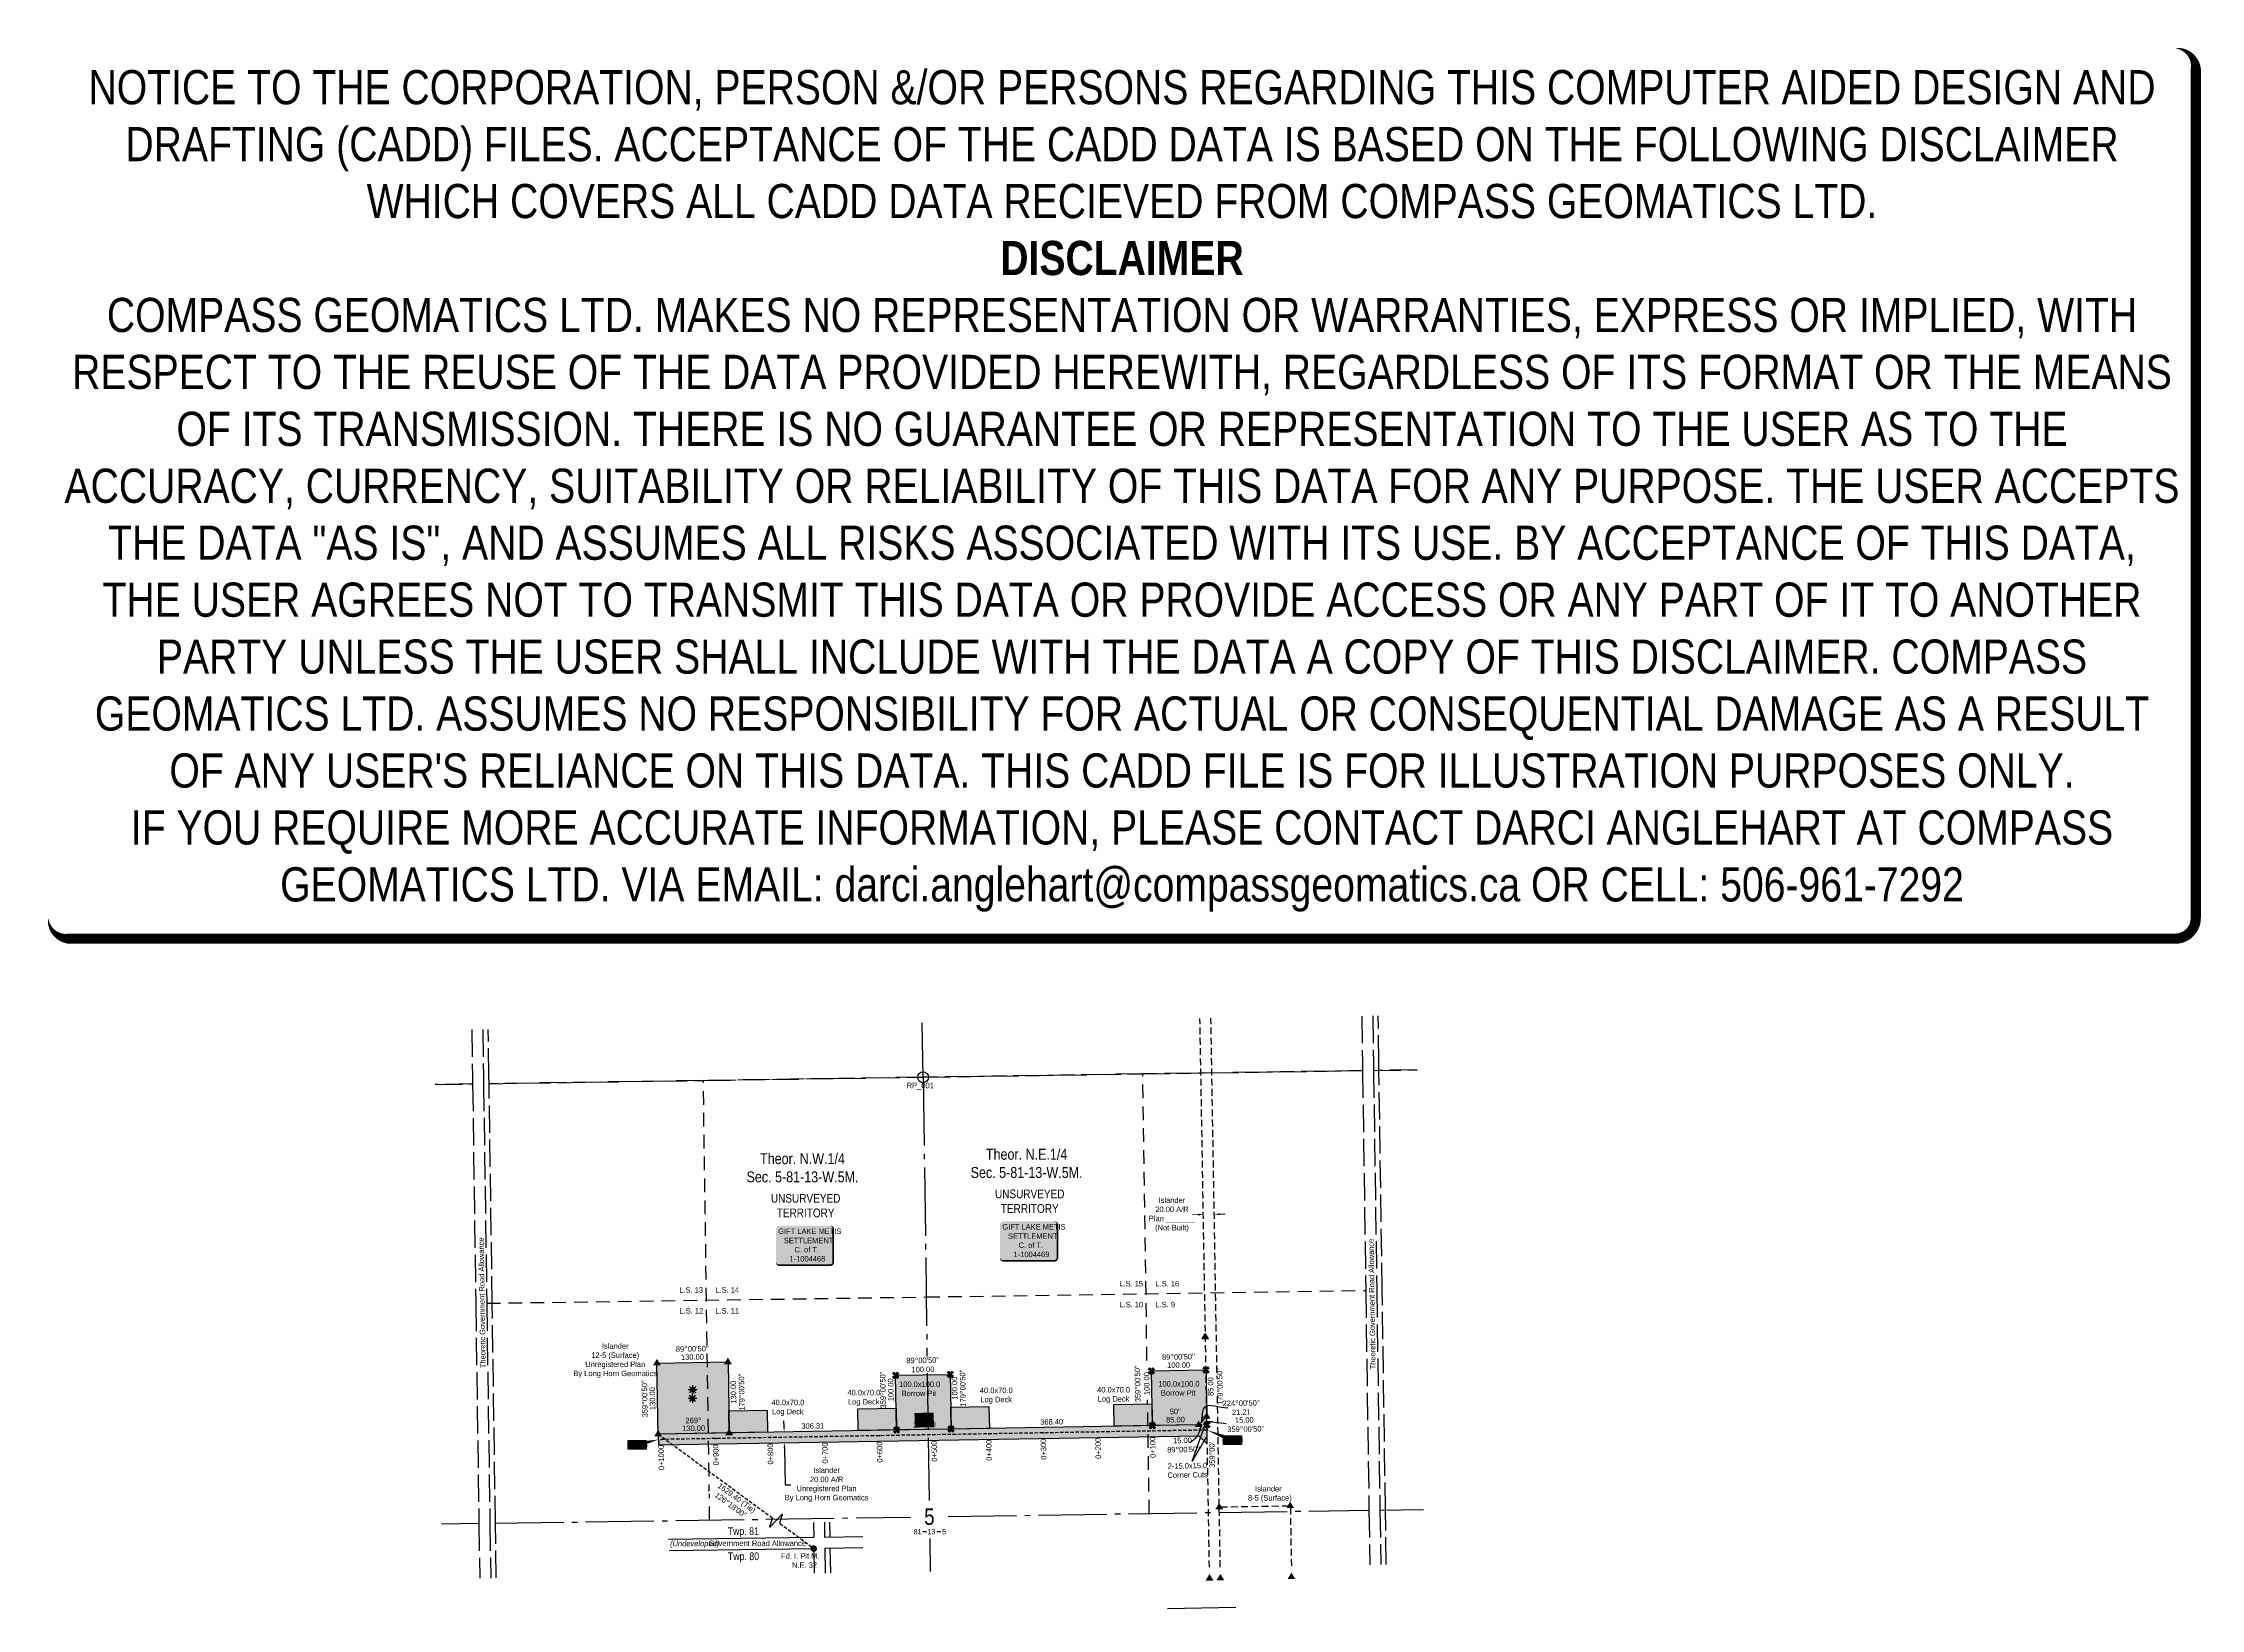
# Model space of a CAD drawing. Extents: x 560912 to 564860, y 6205546 to 6208411.
import ezdxf
from ezdxf.enums import TextEntityAlignment as Align

# ---------------------------------------------------------------- set-up
doc = ezdxf.new("R2010")
doc.units = 0
doc.header["$LTSCALE"] = 5
doc.header["$PDSIZE"] = 0.5
for name, pattern in [('foc-ACCESSROAD', [3.75, 2.5, -1.25]), ('foc-LSD', [8, 5, -3]), ('foc-QUARTERLINE', [33, 25, -3, 2, -3]), ('foc-TIELINE', [1.875, 1.25, -0.625]), ('foc-TRAV', [1.875, 1.25, -0.625]), ('foc-UNSURVEYED', [12.5, 10, -2.5])]:
    doc.linetypes.add(name, pattern=pattern)
doc.layers.get('Defpoints').update_dxf_attribs({"color": 9})
for name, color, linetype in [('10', 1, 'Continuous'), ('35', 37, 'Continuous'), ('9', 3, 'Continuous'), ('AS-OWNER', 7, 'Continuous'), ('C-AR', 13, 'foc-ACCESSROAD'), ('C-SYMBOL', 7, 'Continuous'), ('C-WS', 13, 'foc-ACCESSROAD'), ('C-WS-S', 13, 'Continuous'), ('D-TXT', 6, 'Continuous'), ('L-BD', 7, 'Continuous'), ('L-MON', 1, 'Continuous'), ('L-ROAD-T', 7, 'Continuous'), ('L-SEC', 7, 'Continuous'), ('L-SECLBL', 7, 'Continuous'), ('L-SECQ', 8, 'foc-QUARTERLINE'), ('L-SECTION-LSD', 7, 'foc-LSD'), ('L-TIE', 7, 'foc-TIELINE'), ('L-TIE-T', 7, 'Continuous'), ('L-UNS-T', 3, 'Continuous'), ('L-USEC', 7, 'foc-UNSURVEYED'), ('P-ELEVATION', 7, 'Continuous'), ('P-PROPOSED', 10, 'Continuous'), ('P-PROPOSED-H', 21, 'Continuous'), ('P-TEMP-H', 41, 'Continuous'), ('P-TEMP_LOG DECK', 46, 'Continuous'), ('P-TRAV', 4, 'foc-TRAV'), ('T-TIE', 201, 'foc-TIELINE')]:
    doc.layers.add(name, color=color, linetype=linetype)
for name, color, linetype, lineweight in [('C-AR-T', 13, 'Continuous', 9), ('C-WS-T', 13, 'Continuous', 9), ('P-TEMP-T', 46, 'Continuous', 18), ('T-TEXT', 48, 'Continuous', 18), ('T-TIE-T', 201, 'Continuous', 18)]:
    doc.layers.add(name, color=color, linetype=linetype, lineweight=lineweight)
doc.layers.add('DISCLAIMER', color=7, linetype='Continuous', plot=False)
doc.styles.add('100L', font='ARIALN.TTF', dxfattribs={"height": 11})
doc.styles.add('175L', font='ARIALN.TTF', dxfattribs={"height": 20})
doc.styles.add('80', font='ARIALN.TTF', dxfattribs={"height": 10})
doc.styles.add('80CG', font='ARIALN.TTF', dxfattribs={"height": 10})
doc.styles.add('80L', font='ARIALN.TTF', dxfattribs={"height": 10})
doc.styles.add('80LS', font='ARIALNI.TTF', dxfattribs={"height": 10})
doc.styles.add('Legend', font='ARIALN.TTF')
doc.styles.add('SIMPLEX', font='ARIALN.TTF')
doc.dimstyles.new('Compass 5 000', dxfattribs={"dimscale": 5, "dimtxt": 9, "dimasz": 2, "dimexe": 0.2, "dimexo": 0.0625, "dimgap": 0.5, "dimtad": 0, "dimtih": 1, "dimtoh": 1, "dimzin": 0, "dimdsep": 46, "dimtxsty": '80CG', "dimcen": 0.1, "dimse1": 1, "dimse2": 1, "dimclrd": 256, "dimclrt": 256, "dimaunit": 1, "dimadec": 4, "dimazin": 0, "dimtfac": 0.06, "dimtofl": 0, "dimtmove": 0, "dimatfit": 1, "dimfxl": 0.2, "dimtolj": 1, "dimtzin": 0, "dimlwd": -1, "dimarcsym": 0})

# ---------------------------------------------------------------- blocks, each defined once
blk = doc.blocks.new('L-SECLBL')
at = {"layer": '9', "color": 7}
for p, q in [((-5.1, -27.8), (-12.3, -27.8)), ((20.7, -27.8), (13.5, -27.8))]:
    blk.add_line(p, q, dxfattribs=at)
at = {"layer": '10', "color": 2, "style": 'SIMPLEX'}
blk.add_attdef('SEC', text='', height=30, dxfattribs=at).set_placement((0, 0), align=Align.MIDDLE)
at = {"layer": '10', "color": 5, "style": '80L'}
blk.add_attdef('TWP', text='', height=9.5, dxfattribs=at).set_placement((-14.4, -27.4), align=Align.MIDDLE_RIGHT)
blk.add_attdef('RGE', text='', height=9.5, dxfattribs=at).set_placement((3.6, -27.4), align=Align.MIDDLE_CENTER)
blk.add_attdef('MER', text='', height=9.5, dxfattribs=at).set_placement((23.2, -27.4), align=Align.MIDDLE_LEFT)
blk = doc.blocks.new('GAS')
h = blk.add_hatch(color=255)
h.dxf.hatch_style = 1
edge = h.paths.add_edge_path()
edge.add_arc((0, 0), 0.9, 0, 360)
for p, q in [((-0.81, 0), (-1.62, 0)), ((-0.57, 0.57), (-1.14, 1.14)), ((0, 0.81), (0, 1.62)), ((0.57, 0.57), (1.14, 1.14)), ((1.62, 0), (0.81, 0)), ((-0.57, -0.57), (-1.14, -1.14)), ((0, -0.81), (0, -1.62)), ((1.14, -1.14), (0.57, -0.57))]:
    blk.add_line(p, q)
blk.add_circle((0, 0), 0.8)
blk = doc.blocks.new('*D454')
at = {"layer": 'C-WS-S', "transparency": 16777216}
for p, q in [((562267.5, 6205879.8), (562267.3, 6205889.8)), ((562268.3, 6205839.8), (562269.6, 6205772.9)), ((562269.6, 6205772.9), (562279.6, 6205772.9))]:
    blk.add_line(p, q, dxfattribs=at)
for points in [[(562269.1, 6205879.8), (562265.8, 6205879.8), (562267.7, 6205869.8)], [(562269.9, 6205839.9), (562266.6, 6205839.8), (562268.1, 6205849.8)]]:
    blk.add_solid(points, dxfattribs=at)
at = {"layer": 'Defpoints', "color": 0, "transparency": 16777216}
for p in [(562292.6, 6205870.3), (562268.1, 6205849.8), (562293, 6205850.3)]:
    blk.add_point(p, dxfattribs=at)
at = {"layer": 'C-WS-S', "transparency": 16777216, "insert": (562345.4, 6205772.9), "char_height": 10, "attachment_point": 5, "style": '80CG'}
blk.add_mtext('\\A1;Islander\\P20.00 A/R\\PUnregistered Plan \\PBy Long Horn Geomatics', dxfattribs=at)
blk = doc.blocks.new('*U467')
h = blk.add_hatch(color=255)
edge = h.paths.add_edge_path()
edge.add_line((-46.5, -37), (46.5, -37))
edge.add_arc((46.5, -31), 6, 270, 360)
edge.add_line((52.5, -31), (52.5, 29.5))
edge.add_arc((46.5, 29.5), 6, 0, 90)
edge.add_line((46.5, 35.5), (-46.5, 35.5))
edge.add_arc((-46.5, 29.5), 6, 90, 180)
edge.add_line((-52.5, 29.5), (-52.5, -31))
edge.add_arc((-46.5, -31), 6, 180, 270)
at = {"color": 14, "flags": 128}
blk.add_lwpolyline([(-46.5, -37, 3, 3, 0), (46.5, -37, 3, 3, 0.414214), (52.5, -31, 3, 3, 0), (52.5, 29.5, 3, 0, 0.414214), (46.5, 35.5, 0, 0, 0), (-46.5, 35.5, 0, 0, 0.414214), (-52.5, 29.5, 0, 0, 0), (-52.5, -31, 0, 3, 0.414214)], format="xyseb", close=True, dxfattribs=at)
at = {"color": 14, "style": '80'}
blk.add_attdef('ENTER_TEXT_001', (-26.8, -4.9), '', height=10, dxfattribs=at)
blk = doc.blocks.new('TRIA')
blk.add_hatch(color=255).paths.add_polyline_path([(-0.04, 1.52), (-1.47, -0.87), (1.39, -0.87)])
blk = doc.blocks.new('TRIAA')
blk.add_blockref('TRIA', (0, 0))
blk = doc.blocks.new('TRIB')
at = {"color": 1}
blk.add_lwpolyline([(-1.12, -0.67), (-0.04, 1.13), (1.04, -0.67)], close=True, dxfattribs=at)
blk = doc.blocks.new('TRIBB')
blk.add_blockref('TRIB', (0, 0))
blk = doc.blocks.new('TRICC')
for name in ['TRIAA', 'TRIBB']:
    blk.add_blockref(name, (0, 0))
blk = doc.blocks.new('plspike')
blk.add_blockref('TRICC', (0, 0))
blk = doc.blocks.new('STRIA')
blk.add_hatch(color=255).paths.add_polyline_path([(-0.04, 1.52), (-1.47, -0.87), (1.39, -0.87)])
blk = doc.blocks.new('STRIAA')
blk.add_blockref('STRIA', (0, 0))
blk = doc.blocks.new('STRIB')
at = {"color": 1}
blk.add_solid([(-1.12, -0.67), (-0.04, 1.13), (1.04, -0.67)], dxfattribs=at)
blk = doc.blocks.new('STRIBB')
blk.add_blockref('STRIB', (0, 0))
blk = doc.blocks.new('STRICC')
for name in ['STRIAA', 'STRIBB']:
    blk.add_blockref(name, (0, 0))
blk = doc.blocks.new('fdspike')
blk.add_blockref('STRICC', (0, 0))
blk = doc.blocks.new('*U470')
h = blk.add_hatch(color=111)
h.dxf.hatch_style = 1
h.paths.add_polyline_path([(-16.5, 8), (16.5, 8), (16.5, -8), (-16.5, -8)])
blk.add_lwpolyline([(16.5, -8), (-16.5, -8), (-16.5, 8), (16.5, 8)], close=True)
at = {"layer": 'P-ELEVATION', "color": 7, "flags": 128}
blk.add_lwpolyline([(0, 0, 10, 0, 0), (38.5, 9.7, 0, 0, 0)], format="xyseb", dxfattribs=at)
at = {"layer": 'P-ELEVATION', "style": 'Legend'}
blk.add_attdef('NUMBER', text='', height=10, dxfattribs=at).set_placement((0, 0), align=Align.MIDDLE_CENTER)
blk = doc.blocks.new('*U471')
h = blk.add_hatch(color=111)
h.dxf.hatch_style = 1
h.paths.add_polyline_path([(-16.5, 8), (16.5, 8), (16.5, -8), (-16.5, -8)])
blk.add_lwpolyline([(16.5, -8), (-16.5, -8), (-16.5, 8), (16.5, 8)], close=True)
at = {"layer": 'P-ELEVATION', "color": 7, "flags": 128}
blk.add_lwpolyline([(0, 0, 10, 0, 0), (-46.8, 18.6, 0, 0, 0)], format="xyseb", dxfattribs=at)
at = {"layer": 'P-ELEVATION', "style": 'Legend'}
blk.add_attdef('NUMBER', text='', height=10, dxfattribs=at).set_placement((0, 0), align=Align.MIDDLE_CENTER)
blk = doc.blocks.new('*D472')
at = {"layer": 'C-AR-T', "transparency": 16777216}
for p, q in [((563024.8, 6206267.2), (563014.8, 6206267)), ((563064.7, 6206267.9), (563074.7, 6206268.1))]:
    blk.add_line(p, q, dxfattribs=at)
for points in [[(563024.7, 6206268.9), (563024.8, 6206265.5), (563034.8, 6206267.4)], [(563064.7, 6206269.6), (563064.8, 6206266.2), (563054.7, 6206267.7)]]:
    blk.add_solid(points, dxfattribs=at)
at = {"layer": 'Defpoints', "color": 0, "transparency": 16777216}
for p in [(563034.7, 6206272), (563034.8, 6206267.4), (563054.7, 6206272.3)]:
    blk.add_point(p, dxfattribs=at)
at = {"layer": 'C-AR-T', "transparency": 16777216, "insert": (562977.3, 6206267), "char_height": 10, "attachment_point": 5, "style": '80CG'}
blk.add_mtext('\\A1;Islander\\P20.00 A/R\\PPlan _______^J(Not-Built)', dxfattribs=at)
blk = doc.blocks.new('TEMP')
h = blk.add_hatch(color=255)
h.dxf.hatch_style = 1
h.paths.add_polyline_path([(0, 0.25), (-0.67, 1.15), (-0.67, 0.67), (-1.15, 0.67), (-0.25, 0), (-1.15, -0.67), (-0.67, -0.67), (-0.67, -1.15), (0, -0.25), (0.67, -1.15), (0.67, -0.67), (1.15, -0.67), (0.25, 0), (1.15, 0.67), (0.67, 0.67), (0.67, 1.15)])
h.paths.add_polyline_path([(0.57, 0.85), (0.57, 0.57), (0.85, 0.57), (0.08, 0), (0.85, -0.57), (0.57, -0.57), (0.57, -0.85), (0, -0.08), (-0.57, -0.85), (-0.57, -0.57), (-0.85, -0.57), (-0.08, 0), (-0.85, 0.57), (-0.57, 0.57), (-0.57, 0.85), (0, 0.08)], flags=16)
h = blk.add_hatch(color=1)
h.dxf.hatch_style = 1
h.paths.add_polyline_path([(0, 0.08), (-0.57, 0.85), (-0.57, 0.57), (-0.85, 0.57), (-0.08, 0), (-0.85, -0.57), (-0.57, -0.57), (-0.57, -0.85), (0, -0.08), (0.57, -0.85), (0.57, -0.57), (0.85, -0.57), (0.08, 0), (0.85, 0.57), (0.57, 0.57), (0.57, 0.85)])
at = {"color": 1}
for p, q in [((-0.08, 0), (0.08, 0)), ((0, 0.08), (0, -0.08))]:
    blk.add_line(p, q, dxfattribs=at)
at = {"color": 255, "flags": 128}
blk.add_lwpolyline([(-0.25, 0), (-1.15, 0.67), (-0.67, 0.67), (-0.67, 1.15), (0, 0.25), (0.67, 1.15), (0.67, 0.67), (1.15, 0.67), (0.25, 0), (1.15, -0.67), (0.67, -0.67), (0.67, -1.15), (0, -0.25), (-0.67, -1.15), (-0.67, -0.67), (-1.15, -0.67)], close=True, dxfattribs=at)
at = {"color": 1, "flags": 128}
blk.add_lwpolyline([(-0.08, 0), (-0.85, 0.57), (-0.57, 0.57), (-0.57, 0.85), (0, 0.08), (0.57, 0.85), (0.57, 0.57), (0.85, 0.57), (0.08, 0), (0.85, -0.57), (0.57, -0.57), (0.57, -0.85), (0, -0.08), (-0.57, -0.85), (-0.57, -0.57), (-0.85, -0.57)], close=True, dxfattribs=at)
blk = doc.blocks.new('linebrk')
blk.add_lwpolyline([(0, 0.00175, -0.346152), (-0.00019, 0.0015), (-0.00314, 0.00055, 0.772575), (-0.00312, 0.00036), (0.00312, -0.00036, -0.772575), (0.00314, -0.00055), (0.00019, -0.0015, 0.346152), (0, -0.00175)], format="xyb")
blk = doc.blocks.new('fdia')
at = {"color": 255, "const_width": 1}
blk.add_lwpolyline([(-0.5, 0, 1), (0.5, 0, 1)], format="xyb", close=True, dxfattribs=at)
blk = doc.blocks.new('Fdiaa')
blk.add_blockref('fdia', (0, 0))
blk = doc.blocks.new('fdib')
at = {"color": 1, "const_width": 1.6}
blk.add_lwpolyline([(-0.4, 0, 1), (0.4, 0, 1)], format="xyb", close=True, dxfattribs=at)
at = {"color": 1}
blk.add_circle((0, 0), 0.8, dxfattribs=at)
blk = doc.blocks.new('Fdibb')
blk.add_blockref('fdib', (0, 0))
blk = doc.blocks.new('fdicc')
for name in ['Fdibb', 'Fdiaa']:
    blk.add_blockref(name, (0, 0))
blk = doc.blocks.new('FDI')
blk.add_blockref('fdicc', (0, 0))
blk = doc.blocks.new('Disclaimer_Legal')
at = {"layer": 'DISCLAIMER', "color": 254, "flags": 128}
blk.add_lwpolyline([(-3612.9, -1104.6, 37.5, 37.5, 0), (4096.1, -1104.6, 37.5, 37.5, 0.414214), (4171.1, -1029.6, 37.5, 37.5, 0), (4171.1, 2078.7, 37.5, 0, 0.414214), (4096.1, 2153.7, 0, 0, 0), (-3612.9, 2153.7, 0, 0, 0.414214), (-3687.9, 2078.7, 0, 0, 0), (-3687.9, -1029.6, 0, 37.5, 0.414214)], format="xyseb", close=True, dxfattribs=at)
at = {"layer": 'DISCLAIMER', "color": 254, "insert": (241.6, 533.9), "char_height": 125, "width": 7717.568, "attachment_point": 5, "style": '80'}
blk.add_mtext('NOTICE TO THE CORPORATION, PERSON &/OR PERSONS REGARDING THIS COMPUTER AIDED DESIGN AND DRAFTING (CADD) FILES. ACCEPTANCE OF THE CADD DATA IS BASED ON THE FOLLOWING DISCLAIMER WHICH COVERS ALL CADD DATA RECIEVED FROM COMPASS GEOMATICS LTD.\\P{\\fArial Narrow|b1|i0|c0|p34;DISCLAIMER}\\PCOMPASS GEOMATICS LTD. MAKES NO REPRESENTATION OR WARRANTIES, EXPRESS OR IMPLIED, WITH RESPECT TO THE REUSE OF THE DATA PROVIDED HEREWITH, REGARDLESS OF ITS FORMAT OR THE MEANS OF ITS TRANSMISSION. THERE IS NO GUARANTEE OR REPRESENTATION TO THE USER AS TO THE ACCURACY, CURRENCY, SUITABILITY OR RELIABILITY OF THIS DATA FOR ANY PURPOSE. THE USER ACCEPTS THE DATA "AS IS", AND ASSUMES ALL RISKS ASSOCIATED WITH ITS USE. BY ACCEPTANCE OF THIS DATA, THE USER AGREES NOT TO TRANSMIT THIS DATA OR PROVIDE ACCESS OR ANY PART OF IT TO ANOTHER PARTY UNLESS THE USER SHALL INCLUDE WITH THE DATA A COPY OF THIS DISCLAIMER. COMPASS GEOMATICS LTD. ASSUMES NO RESPONSIBILITY FOR ACTUAL OR CONSEQUENTIAL DAMAGE AS A RESULT OF ANY USER\'S RELIANCE ON THIS DATA. THIS CADD FILE IS FOR ILLUSTRATION PURPOSES ONLY.\\PIF YOU REQUIRE MORE ACCURATE INFORMATION, PLEASE CONTACT DARCI ANGLEHART AT COMPASS GEOMATICS LTD. VIA EMAIL: darci.anglehart@compassgeomatics.ca OR CELL: 506-961-7292', dxfattribs=at)

msp = doc.modelspace()

# ---------------------------------------------------------------- hatches: boundary and pattern name
at = {"layer": 'P-PROPOSED-H'}
h = msp.add_hatch(color=256, dxfattribs=at)
h.dxf.hatch_style = 1
h.paths.add_polyline_path([(562164.923, 6205997.84), (562167.159, 6205867.919), (562037.238, 6205865.683), (562035.002, 6205995.604)])
h = msp.add_hatch(color=256, dxfattribs=at)
h.dxf.hatch_style = 1
h.paths.add_polyline_path([(562037.582, 6205845.695), (563026.687, 6205862.72), (563041.935, 6205847.987), (563041.078, 6205897.955), (563026.347, 6205882.708), (562037.238, 6205865.683)])
at = {"layer": 'P-TEMP-H'}
h = msp.add_hatch(color=256, dxfattribs=at)
h.dxf.hatch_style = 1
h.paths.add_polyline_path([(562473.283, 6205873.188), (562471.563, 6205973.128), (562571.502, 6205974.848), (562573.222, 6205874.909)])
h = msp.add_hatch(color=256, dxfattribs=at)
h.dxf.hatch_style = 1
h.paths.add_polyline_path([(563041.078, 6205897.955), (563026.347, 6205882.708), (562941.399, 6205881.246), (562939.679, 6205981.185), (563039.618, 6205982.905), (563041.08, 6205897.957)])
h = msp.add_hatch(color=256, dxfattribs=at)
h.dxf.hatch_style = 1
h.paths.add_polyline_path([(562237.117, 6205869.123), (562167.159, 6205867.919), (562166.471, 6205907.895), (562236.429, 6205909.099)])
h = msp.add_hatch(color=256, dxfattribs=at)
h.dxf.hatch_style = 1
h.paths.add_polyline_path([(562473.283, 6205873.188), (562403.326, 6205871.984), (562402.638, 6205911.96), (562472.595, 6205913.164)])
h = msp.add_hatch(color=256, dxfattribs=at)
h.dxf.hatch_style = 1
h.paths.add_polyline_path([(562643.18, 6205876.113), (562573.222, 6205874.909), (562572.534, 6205914.884), (562642.492, 6205916.088)])
h = msp.add_hatch(color=256, dxfattribs=at)
h.dxf.hatch_style = 1
h.paths.add_polyline_path([(562941.399, 6205881.246), (562871.441, 6205880.042), (562870.753, 6205920.017), (562940.711, 6205921.221)])

# ---------------------------------------------------------------- linework, layer by layer
at = {"layer": '35', "color": 3}
msp.add_circle((562521.851, 6206518.606), 9.995, dxfattribs=at)
at = {"layer": 'C-AR', "flags": 128}
for points in [[(563045.828, 6205622.007), (563028.545, 6206626.067)], [(563065.801, 6205622.307), (563048.574, 6206626.373)]]:
    msp.add_lwpolyline(points, dxfattribs=at)
at = {"layer": 'C-WS', "flags": 128}
msp.add_lwpolyline([(563065.801, 6205622.307), (563063.917, 6205732.302), (563193.856, 6205734.555), (563195.769, 6205624.26)], dxfattribs=at)
at = {"layer": 'Defpoints'}
msp.add_line((563046.155, 6205602.034), (563046.171, 6205602.034), dxfattribs=at)
at = {"layer": 'L-BD'}
msp.add_line((563094.458, 6205548.472), (562969.233, 6205545.87), dxfattribs=at)
at = {"layer": 'L-SEC'}
for p, q in [((562321.678, 6205676.629), (562056.327, 6205672.661)), ((562341.783, 6205676.93), (562411.877, 6205677.978)), ((562058.027, 6205652.577), (562321.974, 6205656.524)), ((562342.079, 6205656.824), (562411.877, 6205657.868))]:
    msp.add_line(p, q, dxfattribs=at)
at = {"layer": 'L-SECQ'}
for p, q in [((562521.851, 6206518.606), (562520.405, 6206618.305)), ((562521.851, 6206518.606), (562533.057, 6205744.309)), ((561739.286, 6205702.443), (562498.795, 6205713.807)), ((562568.037, 6205714.843), (563337.827, 6205726.36)), ((563357.932, 6205726.656), (563437.77, 6205727.846)), ((561710.182, 6205701.902), (561640.382, 6205700.858)), ((562534.069, 6205674.349), (562534.938, 6205614.329))]:
    msp.add_line(p, q, dxfattribs=at)
at = {"layer": 'L-SECTION-LSD'}
for p, q in [((562131.357, 6205708.309), (562119.778, 6206512.581)), ((562935.659, 6205720.343), (562923.919, 6206524.625)), ((561723.47, 6206104.951), (562527.671, 6206116.467)), ((562527.671, 6206116.467), (563331.909, 6206128.502))]:
    msp.add_line(p, q, dxfattribs=at)
at = {"layer": 'L-TIE'}
for p, q in [((562037.238, 6205865.683), (562245.943, 6205712.374)), ((562260.016, 6205702.036), (562322.083, 6205656.444))]:
    msp.add_line(p, q, dxfattribs=at)
at = {"layer": 'L-USEC'}
for p, q in [((563355.938, 6206545.24), (563354.676, 6206631.048)), ((561696.187, 6206605.715), (561697.396, 6206521.178)), ((561716.295, 6206606.023), (561717.505, 6206521.466)), ((561727.554, 6206521.61), (561726.344, 6206606.176)), ((563356.146, 6206531.097), (563355.938, 6206545.24)), ((561697.61, 6206506.27), (561628.861, 6206505.241)), ((561628.861, 6206505.241), (561697.61, 6206506.27)), ((561697.396, 6206521.178), (561697.61, 6206506.27)), ((561697.61, 6206506.27), (561703.368, 6206104.131)), ((561717.505, 6206521.466), (561717.719, 6206506.558)), ((561717.719, 6206506.558), (561723.477, 6206104.419)), ((561727.768, 6206506.722), (561727.554, 6206521.61)), ((562119.778, 6206512.581), (561727.768, 6206506.722)), ((561727.768, 6206506.722), (562119.778, 6206512.581)), ((561733.527, 6206104.584), (561727.768, 6206506.722)), ((562366.84, 6206516.274), (562119.778, 6206512.581)), ((562119.778, 6206512.581), (562366.84, 6206516.274)), ((562521.851, 6206518.606), (562366.84, 6206516.274)), ((562366.84, 6206516.274), (562521.851, 6206518.606)), ((562923.919, 6206524.625), (562521.851, 6206518.606)), ((562521.851, 6206518.606), (562923.919, 6206524.625)), ((563325.988, 6206530.644), (562923.919, 6206524.625)), ((562923.919, 6206524.625), (563325.988, 6206530.644)), ((563325.988, 6206530.644), (563331.909, 6206128.502)), ((563346.093, 6206530.94), (563352.014, 6206128.798)), ((563425.931, 6206532.141), (563356.146, 6206531.097)), ((563362.066, 6206128.955), (563356.146, 6206531.097)), ((563331.909, 6206128.502), (563337.827, 6205726.36)), ((563352.014, 6206128.798), (563357.932, 6205726.656)), ((563367.985, 6205726.811), (563362.066, 6206128.955)), ((561703.368, 6206104.131), (561709.128, 6205701.992)), ((561723.477, 6206104.419), (561729.237, 6205702.28)), ((561739.286, 6205702.443), (561733.527, 6206104.584)), ((563337.827, 6205726.36), (563339.298, 6205626.417)), ((563357.932, 6205726.656), (563359.404, 6205626.719)), ((563369.456, 6205626.87), (563367.985, 6205726.811)), ((561709.128, 6205701.992), (561710.561, 6205601.941)), ((561729.237, 6205702.28), (561730.67, 6205602.243)), ((561740.718, 6205602.394), (561739.286, 6205702.443)), ((562321.276, 6205703.936), (562321.678, 6205676.629)), ((562341.381, 6205704.232), (562341.783, 6205676.93)), ((562351.834, 6205677.081), (562351.433, 6205704.38)), ((562321.974, 6205656.524), (562322.652, 6205611.139)), ((562342.079, 6205656.824), (562342.757, 6205611.441)), ((562352.81, 6205611.592), (562352.131, 6205656.975))]:
    msp.add_line(p, q, dxfattribs=at)
for points in [[(563324.518, 6206630.588), (563325.78, 6206544.797), (563325.988, 6206530.644)], [(563344.623, 6206630.895), (563345.885, 6206545.093), (563346.093, 6206530.946), (563425.931, 6206532.141)]]:
    msp.add_lwpolyline(points, dxfattribs=at)
at = {"layer": 'P-PROPOSED'}
for points in [[(562164.923, 6205997.84), (562167.159, 6205867.919), (562037.238, 6205865.683), (562035.002, 6205995.604)], [(562037.582, 6205845.695), (563026.687, 6205862.72), (563041.935, 6205847.987), (563041.078, 6205897.955), (563026.347, 6205882.708), (562037.238, 6205865.683)]]:
    msp.add_lwpolyline(points, close=True, dxfattribs=at)
at = {"layer": 'P-TEMP_LOG DECK', "flags": 128}
for points in [[(562473.283, 6205873.188), (562471.563, 6205973.128), (562571.502, 6205974.848), (562573.222, 6205874.909)], [(563041.078, 6205897.955), (563026.347, 6205882.708), (562941.399, 6205881.246), (562939.679, 6205981.185), (563039.618, 6205982.905), (563041.08, 6205897.957)], [(562237.117, 6205869.123), (562167.159, 6205867.919), (562166.471, 6205907.895), (562236.429, 6205909.099)], [(562473.283, 6205873.188), (562403.326, 6205871.984), (562402.638, 6205911.96), (562472.595, 6205913.164)], [(562643.18, 6205876.113), (562573.222, 6205874.909), (562572.534, 6205914.884), (562642.492, 6205916.088)], [(562941.399, 6205881.246), (562871.441, 6205880.042), (562870.753, 6205920.017), (562940.711, 6205921.221)]]:
    msp.add_lwpolyline(points, close=True, dxfattribs=at)
at = {"layer": 'P-TRAV', "color": 4}
msp.add_line((563041.335, 6205882.966), (563026.347, 6205882.708), dxfattribs=at)
at = {"layer": 'T-TIE'}
for p, q in [((562841.611, 6205870.531), (562841.645, 6205868.532)), ((562941.55, 6205872.251), (562941.584, 6205870.252)), ((563041.489, 6205873.971), (563041.524, 6205871.973)), ((562037.393, 6205856.688), (562037.427, 6205854.69)), ((562042.096, 6205856.769), (562042.131, 6205854.771)), ((562142.036, 6205858.49), (562142.07, 6205856.491)), ((562241.975, 6205860.21), (562242.009, 6205858.211)), ((562341.914, 6205861.93), (562341.949, 6205859.931)), ((562441.854, 6205863.65), (562441.888, 6205861.651)), ((562541.793, 6205865.37), (562541.827, 6205863.372)), ((562641.732, 6205867.091), (562641.766, 6205865.092)), ((562741.671, 6205868.811), (562741.706, 6205866.812))]:
    msp.add_line(p, q, dxfattribs=at)
at = {"layer": 'T-TIE', "flags": 128}
msp.add_lwpolyline([(563041.506, 6205872.972), (562037.41, 6205855.689)], dxfattribs=at)

# ---------------------------------------------------------------- block references
at = {"layer": 'AS-OWNER'}
ref = msp.add_blockref('*U467', (562305.164, 6206211.588), dxfattribs=dict(at, xscale=0.9990974636864284, yscale=0.9990974636864284, zscale=0.9990974636864284))
ref.add_attrib('ENTER_TEXT_001', 'GIFT LAKE METIS', (562256.803, 6206231.764), dxfattribs={"layer": '0', "color": 14, "height": 9.99097, "style": '80'})
ref.add_attrib('ENTER_TEXT_002', 'SETTLEMENT', (562267.176, 6206214.935), dxfattribs={"layer": '0', "color": 14, "height": 9.991, "style": '80'})
ref.add_attrib('ENTER_TEXT_003', 'C. of T.', (562286.616, 6206198.107), dxfattribs={"layer": '0', "color": 14, "height": 9.991, "style": '80'})
ref.add_attrib('ENTER_TEXT_004', '1-1004468', (562277.443, 6206181.414), dxfattribs={"layer": '0', "color": 14, "height": 9.991, "style": '80'})
ref = msp.add_blockref('*U467', (562715.251, 6206219.621), dxfattribs=dict(at, xscale=0.9990974636864284, yscale=0.9990974636864284, zscale=0.9990974636864284))
ref.add_attrib('ENTER_TEXT_001', 'GIFT LAKE METIS', (562666.891, 6206239.797), dxfattribs={"layer": '0', "color": 14, "height": 9.99097, "style": '80'})
ref.add_attrib('ENTER_TEXT_002', 'SETTLEMENT', (562677.263, 6206222.968), dxfattribs={"layer": '0', "color": 14, "height": 9.991, "style": '80'})
ref.add_attrib('ENTER_TEXT_003', 'C. of T.', (562696.704, 6206206.14), dxfattribs={"layer": '0', "color": 14, "height": 9.991, "style": '80'})
ref.add_attrib('ENTER_TEXT_004', '1-1004469', (562687.53, 6206189.447), dxfattribs={"layer": '0', "color": 14, "height": 9.991, "style": '80'})
at = {"layer": 'C-WS-S', "xscale": 4.997705, "yscale": 4.997705, "zscale": 4.997705}
for p in [(562100.382, 6205946.756), (562100.051, 6205930.912)]:
    msp.add_blockref('GAS', p, dxfattribs=at)
at = {"layer": 'Defpoints', "xscale": 5, "yscale": 5, "zscale": 5}
for name, p in [('plspike', (563038.407, 6206043.246)), ('fdspike', (563063.943, 6205732.283)), ('fdspike', (563193.869, 6205734.53))]:
    msp.add_blockref(name, p, dxfattribs=at)
at = {"layer": 'DISCLAIMER', "color": 4, "xscale": 0.5, "yscale": 0.5, "zscale": 0.5}
msp.add_blockref('Disclaimer_Legal', (562765.067, 6207324.38), dxfattribs=at)
at = {"layer": 'L-BD', "color": 5, "xscale": 0.999541, "yscale": 0.999541, "zscale": 0.999541}
for name, p, values in [('*U471', (563088.264, 6205854.34), {'NUMBER': '0+000'}), ('*U470', (561998.979, 6205846.033), {'NUMBER': '1+005'})]:
    msp.add_blockref(name, p, dxfattribs=at).add_auto_attribs(values)
at = {"layer": 'L-MON'}
for name, p, xscale, yscale, zscale in [('fdspike', (562035.016, 6205995.643), 5, 5, 5), ('fdspike', (562164.942, 6205997.865), 5, 5, 5), ('fdspike', (562037.238, 6205865.683), 5, 5, 5), ('fdspike', (562167.193, 6205867.941), 5, 5, 5), ('TEMP', (562473.283, 6205873.188), 4.997705, 4.997705, 4.997705), ('TEMP', (562573.222, 6205874.909), 4.997705, 4.997705, 4.997705), ('TEMP', (562941.399, 6205881.246), 4.997705, 4.997705, 4.997705), ('fdspike', (563026.398, 6205882.73), 5, 5, 5), ('fdspike', (563041.084, 6205898.011), 5, 5, 5), ('FDI', (562321.804, 6205656.065), 5, 5, 5), ('fdspike', (563046.155, 6205602.034), 5, 5, 5), ('fdspike', (563066.151, 6205602.364), 5, 5, 5), ('fdspike', (563196.109, 6205604.634), 5, 5, 5)]:
    msp.add_blockref(name, p, dxfattribs=dict(at, xscale=xscale, yscale=yscale, zscale=zscale))
at = {"layer": 'L-MON', "color": 4, "xscale": 5, "yscale": 5, "zscale": 5}
msp.add_blockref('TEMP', (563041.335, 6205882.966), dxfattribs=at)
at = {"layer": 'L-SECLBL', "xscale": 0.999541, "yscale": 0.999541, "zscale": 0.999541}
msp.add_blockref('L-SECLBL', (562533.491, 6205714.326), dxfattribs=at).add_auto_attribs({'SEC': '5', 'TWP': '81', 'RGE': '13', 'MER': '5'})
at = {"layer": 'L-TIE', "color": 4, "xscale": 4997.705, "yscale": 4997.705, "zscale": 4997.705, "rotation": 233.7000000011051}
msp.add_blockref('linebrk', (562252.979, 6205707.205), dxfattribs=at)

# ---------------------------------------------------------------- texts
at = {"layer": '35', "color": 3, "style": '80'}
msp.add_attdef('RP_001', (562491.994, 6206498.362), 'RP', height=9.9954, dxfattribs=at)
at = {"layer": 'C-SYMBOL', "color": 3, "char_height": 19.99082, "width": 366.55746, "attachment_point": 2, "style": '175L'}
for s, insert in [('Theor. N.E.1/4 \\PSec. 5-81-13-W.5M.', (562711.337, 6206387.606)), ('Theor. N.W.1/4 \\PSec. 5-81-13-W.5M.', (562301.249, 6206379.573))]:
    msp.add_mtext(s, dxfattribs=dict(at, insert=insert))
at = {"layer": 'C-WS-S', "insert": (561958.555, 6206000.153), "char_height": 9.99541, "width": 220.17856, "attachment_point": 5, "style": '80CG'}
msp.add_mtext('\\A1;Islander\\P12-5 (Surface) \\PUnregistered Plan \\PBy Long Horn Geomatics', dxfattribs=at)
at = {"layer": 'C-WS-T', "insert": (563116.156, 6205770.606), "char_height": 9.99541, "attachment_point": 1, "style": '80L'}
msp.add_mtext_dynamic_manual_height_columns('\\pi13.224;Islander \\P\\pi0.29359;8-5 (Surface)', width=66.2528, gutter_width=50, heights=[0], dxfattribs=at)
at = {"layer": 'D-TXT', "color": 3, "char_height": 13.9936, "attachment_point": 1, "style": '80L'}
for s, width, insert in [('Twp. 81', 54.22049, (562164.415, 6205694.933)), ('Twp. 80', 56.39784, (562164.688, 6205649.04))]:
    msp.add_mtext_dynamic_manual_height_columns(s, width=width, gutter_width=47.5, heights=[0], dxfattribs=dict(at, insert=insert))
at = {"layer": 'L-BD', "style": '80L'}
for s, height, rotation, p in [("89°00'50''", 9.9954, 0.9873, (562099.563, 6206021.709)), ('130.00', 9.9954, 0.9873, (562099.822, 6206006.718)), ("89°00'50''", 9.9954, 0.9861, (562989.218, 6206007.03)), ('100.00', 9.9954, 0.9861, (562989.476, 6205992.039)), ("359°00'50''", 9.99541, 90.9873, (562012.417, 6205930.235)), ('130.00', 9.9954, 90.9873, (562174.858, 6205942.258)), ("179°00'50''", 9.99541, 90.9873, (562189.849, 6205942.516)), ("359°00'50''", 9.99541, 90.9861, (562448.428, 6205946.384)), ('100.00', 9.9954, 90.9861, (562462.669, 6205946.629)), ('100.00', 9.9954, 90.9861, (562579.592, 6205949.641)), ("179°00'50''", 9.99541, 90.9861, (562594.583, 6205949.899)), ('130.00', 9.9954, 90.9873, (562026.659, 6205930.48)), ("50''", 9.9954, 0.9873, (562983.468, 6205906.982)), ('130.00', 9.9954, 0.9873, (562102.069, 6205876.297)), ('269°', 9.9954, 0.9873, (562101.824, 6205890.539)), ('306.31', 9.9954, 0.9873, (562320.091, 6205880.555)), ('368.40', 9.9954, 0.9873, (562757.189, 6205888.087)), ('85.00', 9.9954, 0.9873, (562983.726, 6205891.991)), ("359°00'", 9.9954, 90.9816, (563050.583, 6205827.442))]:
    msp.add_text(s, height=height, rotation=rotation, dxfattribs=at).set_placement(p, align=Align.MIDDLE)
at = {"layer": 'L-BD', "insert": (563103.811, 6205927.33), "char_height": 9.99541, "width": 45.55245, "attachment_point": 2, "rotation": 0.9873, "style": '80L'}
msp.add_mtext("224°00'50'' 21.21", dxfattribs=at)
at = {"layer": 'L-BD', "insert": (562523.726, 6205904.54), "char_height": 9.9954, "width": 35.19551, "attachment_point": 2, "rotation": 0.9873, "style": '80L', "bg_fill": 1, "box_fill_scale": 1, "bg_fill_color": 41, "bg_fill_transparency": 0}
msp.add_mtext("00' 100.00", dxfattribs=at)
at = {"layer": 'L-BD', "char_height": 9.99541, "attachment_point": 1, "rotation": 0.9873, "style": '80L'}
for s, width, insert in [('\\pi6.0291;15.00\\P\\pi-8.2515;359°00\'50"', 38.9218, (563086.415, 6205896.116)), ('\\pi-9.4949;15.00\\P\\pi-20.591;89°00\'50"', 7.87375, (562988.744, 6205858.931)), ('\\pi1.1159;2-15.0x15.0 \\P\\pi0.55001;Corner Cuts', 61.82929, (562968.2, 6205811.997))]:
    msp.add_mtext_dynamic_manual_height_columns(s, width=width, gutter_width=50, heights=[0], dxfattribs=dict(at, insert=insert))
at = {"layer": 'L-MON', "insert": (562260.923, 6205647.629), "char_height": 9.99541, "attachment_point": 1, "style": '80L'}
msp.add_mtext_dynamic_manual_height_columns('\\pi1.3137;Fd. I. Pit M.\\P\\pi21.195;N.E. 32', width=57.92482, gutter_width=50, heights=[0], dxfattribs=at)
at = {"layer": 'L-ROAD-T', "style": '80L'}
for p in [(561714.779, 6206105.826), (563343.203, 6206103.556)]:
    msp.add_text('Theoretic Government Road Allowance', height=9.99541, rotation=90.820424, dxfattribs=at).set_placement(p, align=Align.MIDDLE_CENTER)
msp.add_text('Government Road Allowance', height=9.99541, dxfattribs=at).set_placement((562218.485, 6205665.816), align=Align.MIDDLE_CENTER)
at = {"layer": 'L-UNS-T', "color": 3, "char_height": 15.99266, "attachment_point": 5, "style": '80L'}
for insert in [(562306.976, 6206283.596), (562717.064, 6206291.629)]:
    msp.add_mtext_dynamic_manual_height_columns('UNSURVEYED TERRITORY', width=126.41375, gutter_width=47.5, heights=[0], dxfattribs=dict(at, insert=insert))
at = {"layer": 'P-TEMP-T', "char_height": 9.99541, "attachment_point": 1, "style": '80L'}
for insert in [(562623.024, 6205950.577), (562241.692, 6205928.467), (562380.652, 6205946.496)]:
    msp.add_mtext_dynamic_manual_height_columns('\\pi2.7646;40.0x70.0\\P\\pi3.8111;Log Deck', width=55.13799, gutter_width=50, heights=[0], dxfattribs=dict(at, insert=insert))
at = {"layer": 'T-TEXT', "style": '80LS'}
msp.add_text('(Undeveloped)', height=9.99541, dxfattribs=at).set_placement((562103.923, 6205665.484), align=Align.MIDDLE_CENTER)
at = {"layer": 'T-TIE-T', "style": '80L'}
for s, p in [('0+1000', (562042.754, 6205822.631)), ('0+900', (562142.576, 6205827.511)), ('0+800', (562242.515, 6205829.233)), ('0+700', (562342.455, 6205830.955)), ('0+600', (562442.394, 6205832.678)), ('0+500', (562542.333, 6205834.4)), ('0+400', (562642.272, 6205836.122)), ('0+300', (562742.212, 6205837.845)), ('0+200', (562842.151, 6205839.567)), ('0+100', (562942.09, 6205841.289))]:
    msp.add_text(s, height=9.9954, rotation=90.987327, dxfattribs=at).set_placement(p, align=Align.MIDDLE_CENTER)

# ---------------------------------------------------------------- dimensions: what is measured, and where the dimension line sits
at = {"layer": 'C-AR-T'}
dim = msp.add_aligned_dim(p1=(563054.665, 6206272.321), p2=(563034.677, 6206271.979), distance=4.596, text='Islander\\P20.00 A/R\\PPlan _______^J(Not-Built)', dimstyle='Compass 5 000', dxfattribs=at)
dim.commit()
dim.dimension.update_dxf_attribs({"geometry": '*D472', "text_midpoint": (562977.313, 6206267.041)})
at = {"layer": 'C-WS-S'}
dim = msp.add_linear_dim(base=(562268.061, 6205849.819), p1=(562292.557, 6205870.301), p2=(562292.954, 6205850.314), angle=271.139781, text='Islander\\P20.00 A/R\\PUnregistered Plan \\PBy Long Horn Geomatics', dimstyle='Compass 5 000', dxfattribs=at)
dim.commit()
dim.dimension.update_dxf_attribs({"geometry": '*D454', "text_midpoint": (562345.444, 6205772.898), "dimtype": 161})

# ---------------------------------------------------------------- leaders
at = {"layer": 'L-BD', "color": 5, "path_type": 1}
for points in [[(563031.681, 6205888.782), (563036.853, 6205914.882), (563079.238, 6205913.433)], [(563037.871, 6205883.939), (563013.78, 6205815.25)], [(563039.706, 6205859.341), (563013.78, 6205815.25)]]:
    msp.add_leader(points, dimstyle='Compass 5 000', override={"dimgap": 0.5, "dimtad": 0}, dxfattribs=at)
at = {"layer": 'L-BD', "path_type": 1}
msp.add_leader([(563041.481, 6205889.192), (563076.318, 6205885.038)], dimstyle='Compass 5 000', override={"dimgap": 0.5, "dimtad": 0}, dxfattribs=at)
at = {"layer": 'L-MON', "color": 4, "path_type": 1}
msp.add_leader([(563032.002, 6205882.805), (563022.18, 6205860.314), (563010.115, 6205849.636)], dimstyle='Compass 5 000', override={"dimgap": 0.5, "dimtad": 0}, dxfattribs=at)

# ---------------------------------------------------------------- next in the draw order: texts
at = {"layer": 'L-BD', "char_height": 9.99541, "attachment_point": 2, "style": '80L', "bg_fill": 3, "box_fill_scale": 1.15, "bg_fill_color": 256, "bg_fill_true_color": 256, "bg_fill_transparency": 0}
for s, insert, width, rotation in [("89°00'50'' 100.00", (562521.275, 6206005.625), 50.54752, 0.9861), ("359°00'50''\\P100.00 ", (562909.427, 6205957.629), 56.28152, 90.9861), ("85.00 179°00'50''", (563043.134, 6205952.469), 25.92995, 90.9846)]:
    msp.add_mtext(s, dxfattribs=dict(at, insert=insert, width=width, rotation=rotation))
at = {"layer": 'L-SECTION-LSD', "attachment_point": 1, "style": '100L', "bg_fill": 3, "box_fill_scale": 1.5, "bg_fill_color": 256, "bg_fill_transparency": 0}
for s, width, insert, char_height in [('\\pi2.0451;L.S. 10', 36.95405, (562879.105, 6206107.538), 9.99541), ('L.S. 9', 30.52728, (562947.033, 6206107.538), 9.9954), ('\\pi2.2437;L.S. 12', 37.11172, (562073.834, 6206096.126), 9.99541), ('L.S. 11', 36.4495, (562141.762, 6206096.126), 9.9954)]:
    msp.add_mtext_dynamic_manual_height_columns(s, width=width, gutter_width=55, heights=[0], dxfattribs=dict(at, insert=insert, char_height=char_height))
at = {"layer": 'L-TIE-T', "insert": (562146.88, 6205779.935), "char_height": 10, "attachment_point": 1, "rotation": 323.7, "style": '80L', "bg_fill": 3, "box_fill_scale": 1.15, "bg_fill_color": 256, "bg_fill_true_color": 256, "bg_fill_transparency": 0}
msp.add_mtext_dynamic_manual_height_columns('\\pi4.9682;1629.40 (Tie)\\P\\pi10.736;126°18\'00"', width=76.15051, gutter_width=50, heights=[0], dxfattribs=at)

# ---------------------------------------------------------------- next in the draw order: block references
at = {"layer": 'L-MON', "xscale": 4.997705, "yscale": 4.997705, "zscale": 4.997705}
for p in [(563039.618, 6205982.905), (562471.563, 6205973.128), (562571.502, 6205974.848), (562939.679, 6205981.185)]:
    msp.add_blockref('TEMP', p, dxfattribs=at)

# ---------------------------------------------------------------- next in the draw order: texts
at = {"layer": 'L-SECTION-LSD', "attachment_point": 1, "style": '100L', "bg_fill": 3, "box_fill_scale": 1.5, "bg_fill_color": 256, "bg_fill_transparency": 0}
for s, width, insert, char_height in [('\\pi1.8619;L.S. 15', 36.85945, (562879.105, 6206145.805), 9.99541), ('L.S. 16', 36.94144, (562947.033, 6206145.805), 9.9954), ('\\pi1.9048;L.S. 13', 36.83422, (562073.834, 6206134.393), 9.99541), ('L.S. 14', 36.9982, (562141.762, 6206134.393), 9.9954)]:
    msp.add_mtext_dynamic_manual_height_columns(s, width=width, gutter_width=55, heights=[0], dxfattribs=dict(at, insert=insert, char_height=char_height))
at = {"layer": 'P-TEMP-T', "insert": (562481.019, 6205961.723), "char_height": 9.99541, "attachment_point": 1, "style": '80L', "bg_fill": 1, "box_fill_scale": 1, "bg_fill_color": 41, "bg_fill_transparency": 0}
msp.add_mtext_dynamic_manual_height_columns('\\pi-3.0547;100.0x100.0\\P\\pi1.6225;Borrow Pit', width=55.13799, gutter_width=50, heights=[0], dxfattribs=at)
at = {"layer": 'P-TEMP-T', "char_height": 9.99541, "attachment_point": 1, "style": '80L'}
for s, insert in [('\\pi2.7646;40.0x70.0\\P\\pi3.8111;Log Deck', (562837.682, 6205951.778)), ('\\pi-3.0547;100.0x100.0\\P\\pi1.6225;Borrow Pit', (562955.348, 6205962.609))]:
    msp.add_mtext_dynamic_manual_height_columns(s, width=55.13799, gutter_width=50, heights=[0], dxfattribs=dict(at, insert=insert))

doc.saveas('drawing.dxf')
